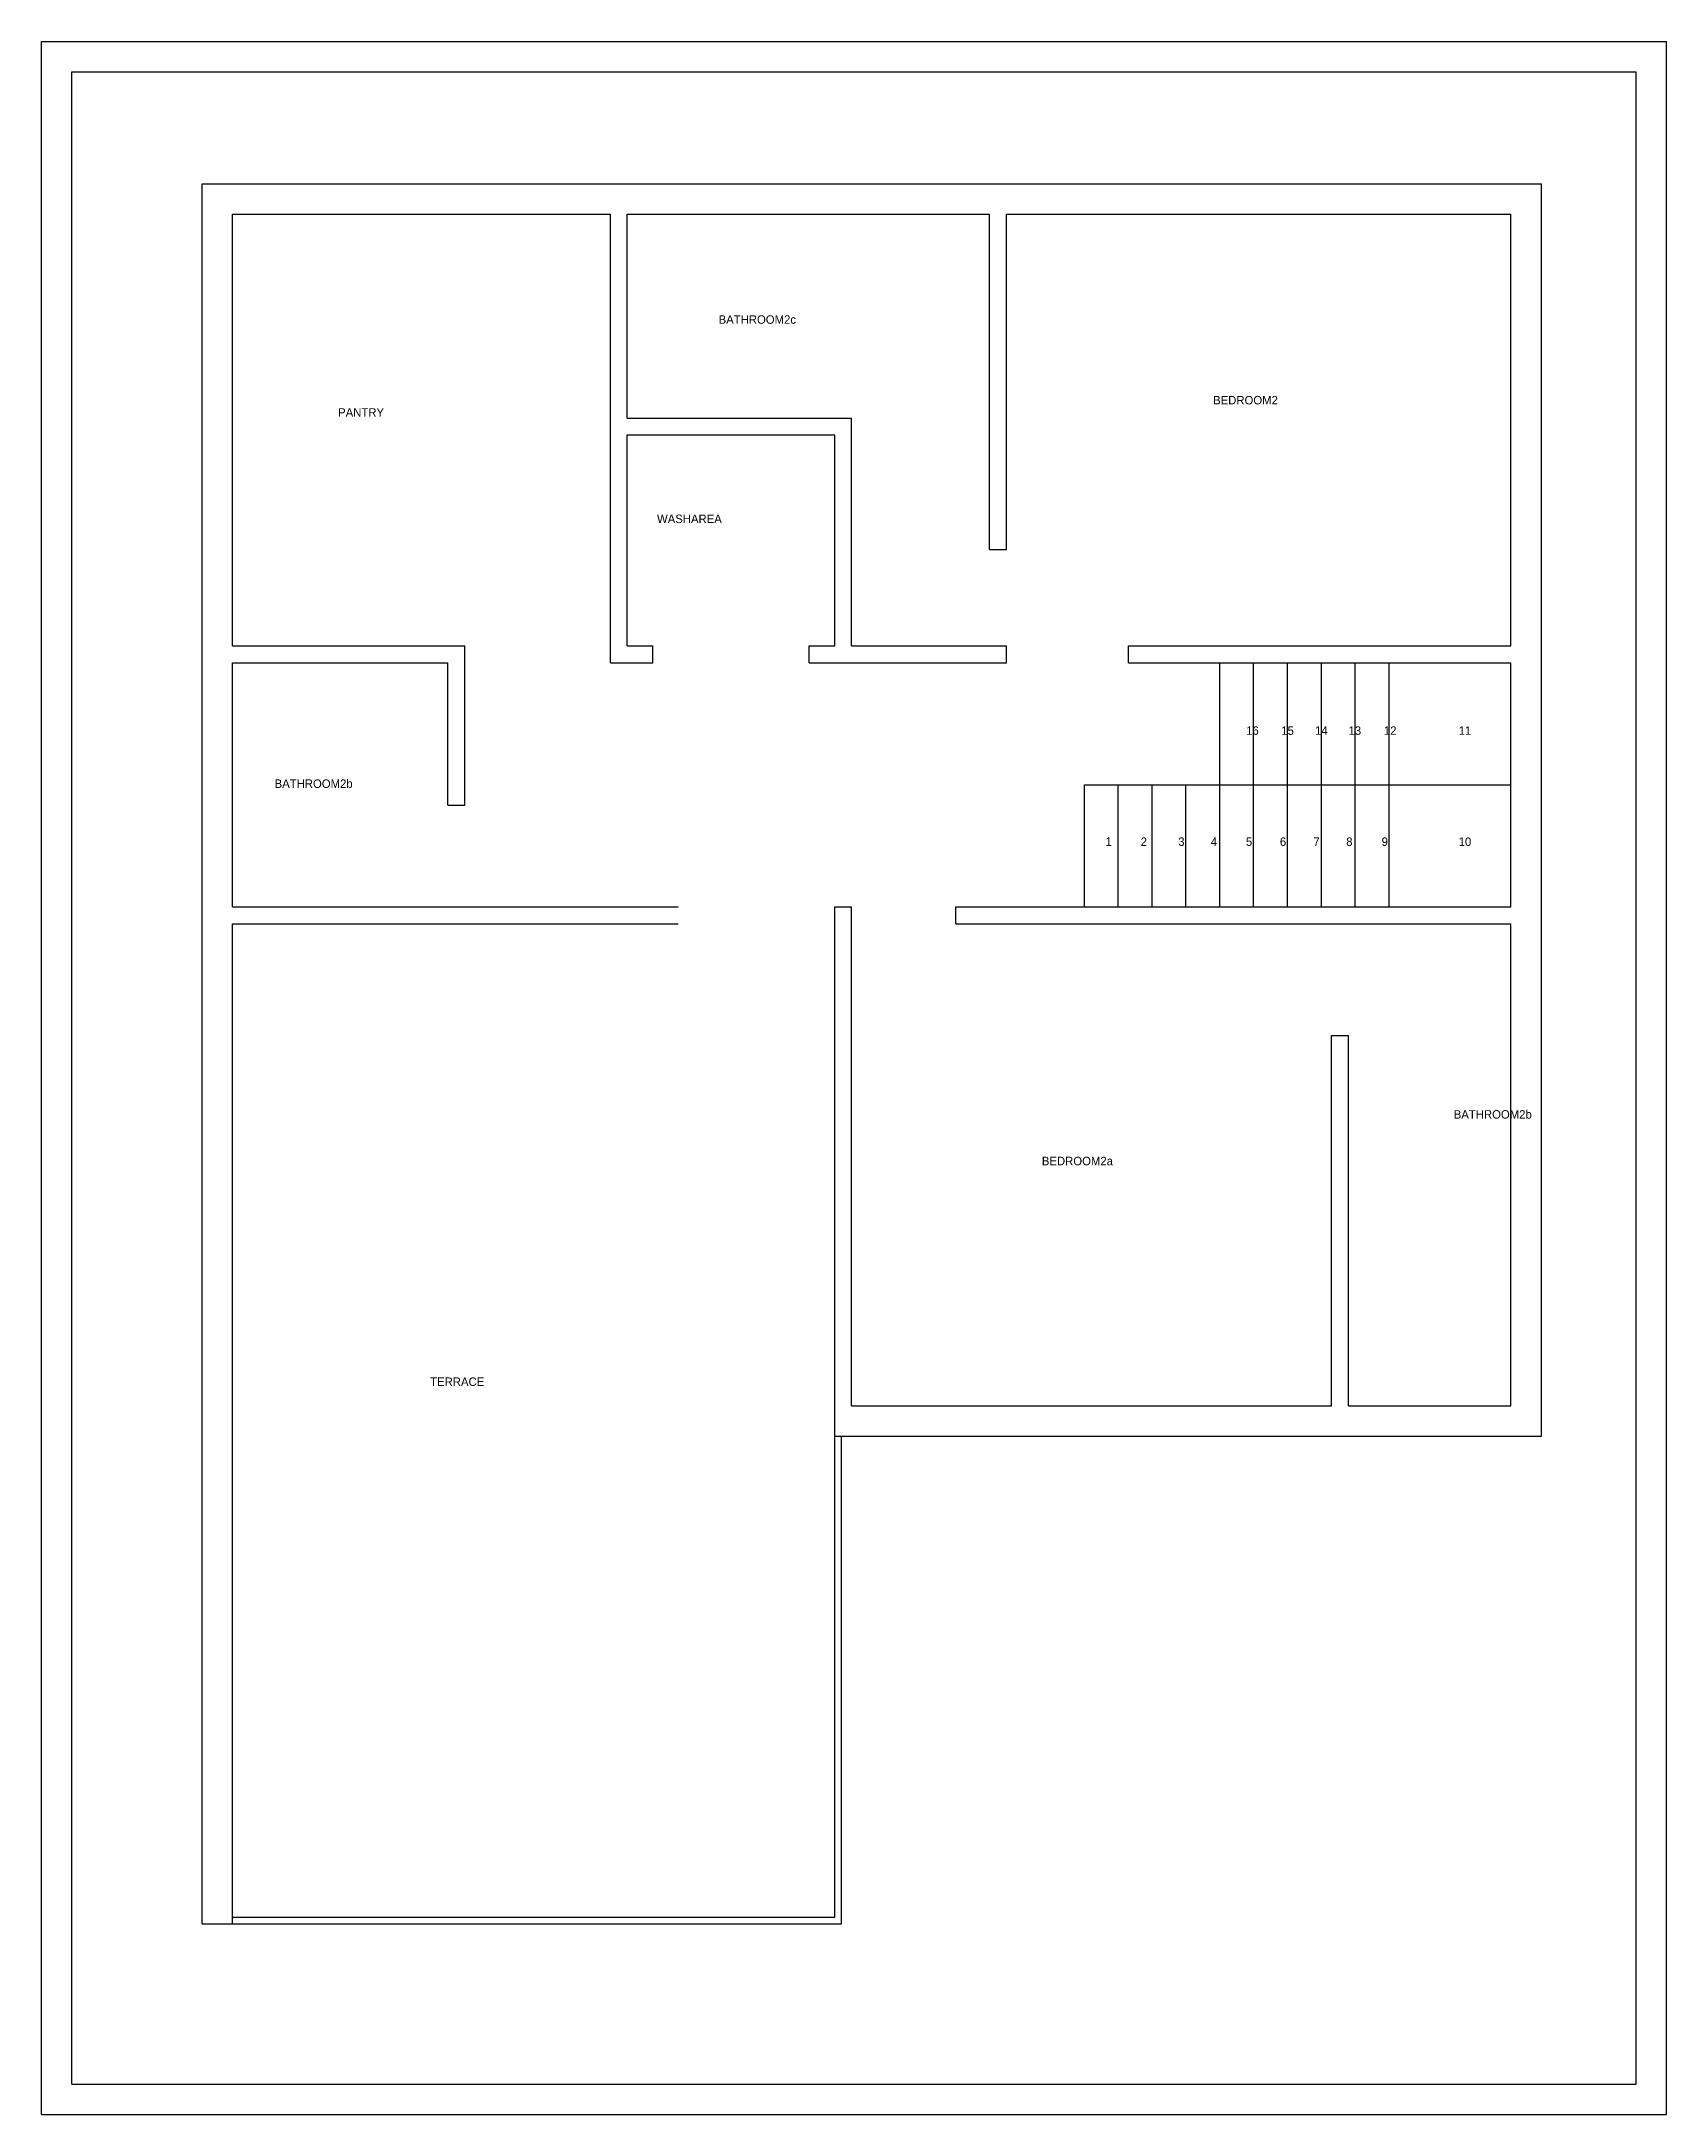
# Model space of a CAD drawing. Header units: metres. Extents: x 0 to 1407, y 0 to 612.
# Drawn here: x 927 to 1407, y 0 to 612 of the extents above; entities that cross this region are included whole.
import ezdxf

# ---------------------------------------------------------------- set-up
doc = ezdxf.new("R2010")
doc.units = ezdxf.units.M
for name, color, linetype in [('BathRoom2b', 7, 'Continuous'), ('BathRoom2c', 7, 'Continuous'), ('BedRoom2', 7, 'Continuous'), ('BedRoom2a', 7, 'Continuous'), ('Boundary', 7, 'Continuous'), ('Pantry', 7, 'Continuous'), ('Staircase', 7, 'Continuous'), ('Terrace', 7, 'Continuous'), ('WashArea', 7, 'Continuous')]:
    doc.layers.add(name, color=color, linetype=linetype)

msp = doc.modelspace()

# ---------------------------------------------------------------- texts
at = {"layer": 'BathRoom2b', "char_height": 2.5, "attachment_point": 1}
for insert in [(995.87, 394.14), (1344.14, 296.5)]:
    msp.add_mtext('BATHROOM2b', dxfattribs=dict(at, insert=insert))
at = {"layer": 'BathRoom2c', "insert": (1127.01, 531.16), "char_height": 2.5, "attachment_point": 1}
msp.add_mtext('BATHROOM2c', dxfattribs=at)
at = {"layer": 'BedRoom2', "insert": (1273.06, 507.35), "char_height": 2.5, "attachment_point": 1}
msp.add_mtext('BEDROOM2', dxfattribs=at)
at = {"layer": 'BedRoom2a', "insert": (1222.48, 282.74), "char_height": 2.5, "attachment_point": 1}
msp.add_mtext('BEDROOM2a', dxfattribs=at)
at = {"layer": 'Pantry', "insert": (1014.62, 503.74), "char_height": 2.5, "attachment_point": 1}
msp.add_mtext('PANTRY', dxfattribs=at)
at = {"layer": 'Staircase', "char_height": 2.5, "attachment_point": 1}
for s, insert in [('16', (1282.81, 409.81)), ('15', (1293.2, 409.81)), ('14', (1303.17, 409.81)), ('13', (1313.06, 409.81)), ('12', (1323.52, 409.81)), ('11', (1345.59, 409.81)), ('1', (1241.28, 377.02)), ('2', (1251.67, 377.02)), ('3', (1262.77, 377.02)), ('4', (1272.37, 377.02)), ('5', (1282.76, 377.02)), ('6', (1292.78, 377.02)), ('7', (1302.67, 377.02)), ('8', (1312.38, 377.02)), ('9', (1322.83, 377.02)), ('10', (1345.59, 377.02))]:
    msp.add_mtext(s, dxfattribs=dict(at, insert=insert))
at = {"layer": 'Terrace', "insert": (1041.81, 217.59), "char_height": 2.5, "attachment_point": 1}
msp.add_mtext('TERRACE', dxfattribs=at)
at = {"layer": 'WashArea', "insert": (1108.81, 472.32), "char_height": 2.5, "attachment_point": 1}
msp.add_mtext('WASHAREA', dxfattribs=at)

# ---------------------------------------------------------------- linework, layer by layer
at = {"layer": 'BathRoom2b'}
for p, q in [((983.42, 428.54), (1047.03, 428.54)), ((983.42, 356.54), (983.42, 428.54)), ((1047.03, 386.54), (1047.03, 428.54)), ((1052.03, 386.54), (1052.03, 433.54)), ((1047.03, 386.54), (1052.03, 386.54)), ((983.42, 356.54), (1115.03, 356.54)), ((1313.03, 351.54), (1361.03, 351.54)), ((1361.03, 209.24), (1361.03, 351.54)), ((1308.03, 318.51), (1313.03, 318.51)), ((1313.03, 209.24), (1313.03, 318.51)), ((1313.03, 209.24), (1361.03, 209.24))]:
    msp.add_line(p, q, dxfattribs=at)
at = {"layer": 'BathRoom2c'}
for p, q in [((1100.03, 500.84), (1100.03, 560.97)), ((1100.03, 560.97), (1207.03, 560.97)), ((1207.03, 462.06), (1207.03, 560.97)), ((1100.03, 500.84), (1166.28, 500.84)), ((1166.28, 433.54), (1166.28, 500.84)), ((1207.03, 462.06), (1212.03, 462.06)), ((1153.78, 428.54), (1212.03, 428.54)), ((1166.28, 433.54), (1212.03, 433.54)), ((1212.03, 428.54), (1212.03, 433.54))]:
    msp.add_line(p, q, dxfattribs=at)
at = {"layer": 'BedRoom2'}
for p, q in [((1212.03, 462.06), (1212.03, 560.97)), ((1212.03, 560.97), (1361.03, 560.97)), ((1361.03, 433.54), (1361.03, 560.97)), ((1248.03, 433.54), (1361.03, 433.54)), ((1248.03, 428.54), (1248.03, 433.54))]:
    msp.add_line(p, q, dxfattribs=at)
at = {"layer": 'BedRoom2a'}
for p, q in [((1166.28, 209.24), (1166.28, 356.54)), ((1197.03, 351.54), (1197.03, 356.54)), ((1197.03, 351.54), (1313.03, 351.54)), ((1308.03, 209.24), (1308.03, 318.51)), ((1166.28, 209.24), (1308.03, 209.24))]:
    msp.add_line(p, q, dxfattribs=at)
at = {"layer": 'Boundary'}
for p, q in [((926.99, 0), (926.99, 612)), ((926.99, 612), (1406.99, 612)), ((1406.99, 0), (1406.99, 612)), ((935.99, 9), (935.99, 603)), ((935.99, 603), (1397.99, 603)), ((1397.99, 9), (1397.99, 603)), ((974.42, 56.28), (974.42, 569.97)), ((974.42, 569.97), (1370.03, 569.97)), ((1370.03, 200.24), (1370.03, 569.97)), ((1161.28, 200.24), (1370.03, 200.24)), ((974.42, 56.28), (1163.28, 56.28)), ((935.99, 9), (1397.99, 9)), ((926.99, 0), (1406.99, 0))]:
    msp.add_line(p, q, dxfattribs=at)
at = {"layer": 'Pantry'}
for p, q in [((983.42, 433.54), (983.42, 560.97)), ((983.42, 560.97), (1095.03, 560.97)), ((1095.03, 428.54), (1095.03, 560.97)), ((983.42, 433.54), (1052.03, 433.54))]:
    msp.add_line(p, q, dxfattribs=at)
at = {"layer": 'Staircase'}
for p, q in [((1248.03, 428.54), (1361.03, 428.54)), ((1275.03, 356.54), (1275.03, 428.54)), ((1285.03, 356.54), (1285.03, 428.54)), ((1295.03, 356.54), (1295.03, 428.54)), ((1305.03, 356.54), (1305.03, 428.54)), ((1315.03, 356.54), (1315.03, 428.54)), ((1325.03, 356.54), (1325.03, 428.54)), ((1361.03, 356.54), (1361.03, 428.54)), ((1235.03, 392.54), (1361.03, 392.54)), ((1235.03, 356.54), (1235.03, 392.54)), ((1245.03, 356.54), (1245.03, 392.54)), ((1255.03, 356.54), (1255.03, 392.54)), ((1265.03, 356.54), (1265.03, 392.54)), ((1197.03, 356.54), (1361.03, 356.54))]:
    msp.add_line(p, q, dxfattribs=at)
at = {"layer": 'Terrace'}
for p, q in [((1161.28, 58.28), (1161.28, 356.54)), ((1161.28, 356.54), (1166.28, 356.54)), ((983.42, 56.28), (983.42, 351.54)), ((983.42, 351.54), (1115.03, 351.54)), ((1163.28, 56.28), (1163.28, 200.24)), ((983.42, 58.28), (1161.28, 58.28))]:
    msp.add_line(p, q, dxfattribs=at)
at = {"layer": 'WashArea'}
for p, q in [((1100.03, 433.54), (1100.03, 495.84)), ((1100.03, 495.84), (1161.28, 495.84)), ((1161.28, 433.54), (1161.28, 495.84)), ((1095.03, 428.54), (1107.53, 428.54)), ((1100.03, 433.54), (1107.53, 433.54)), ((1107.53, 428.54), (1107.53, 433.54)), ((1153.78, 433.54), (1161.28, 433.54)), ((1153.78, 428.54), (1153.78, 433.54))]:
    msp.add_line(p, q, dxfattribs=at)

msp.set_redraw_order([(e.dxf.handle, doc.entitydb.next_handle()) for e in msp.query("TEXT MTEXT ATTDEF DIMENSION ARC_DIMENSION")])  # texts and dimensions are drawn at this point

doc.saveas('drawing.dxf')
